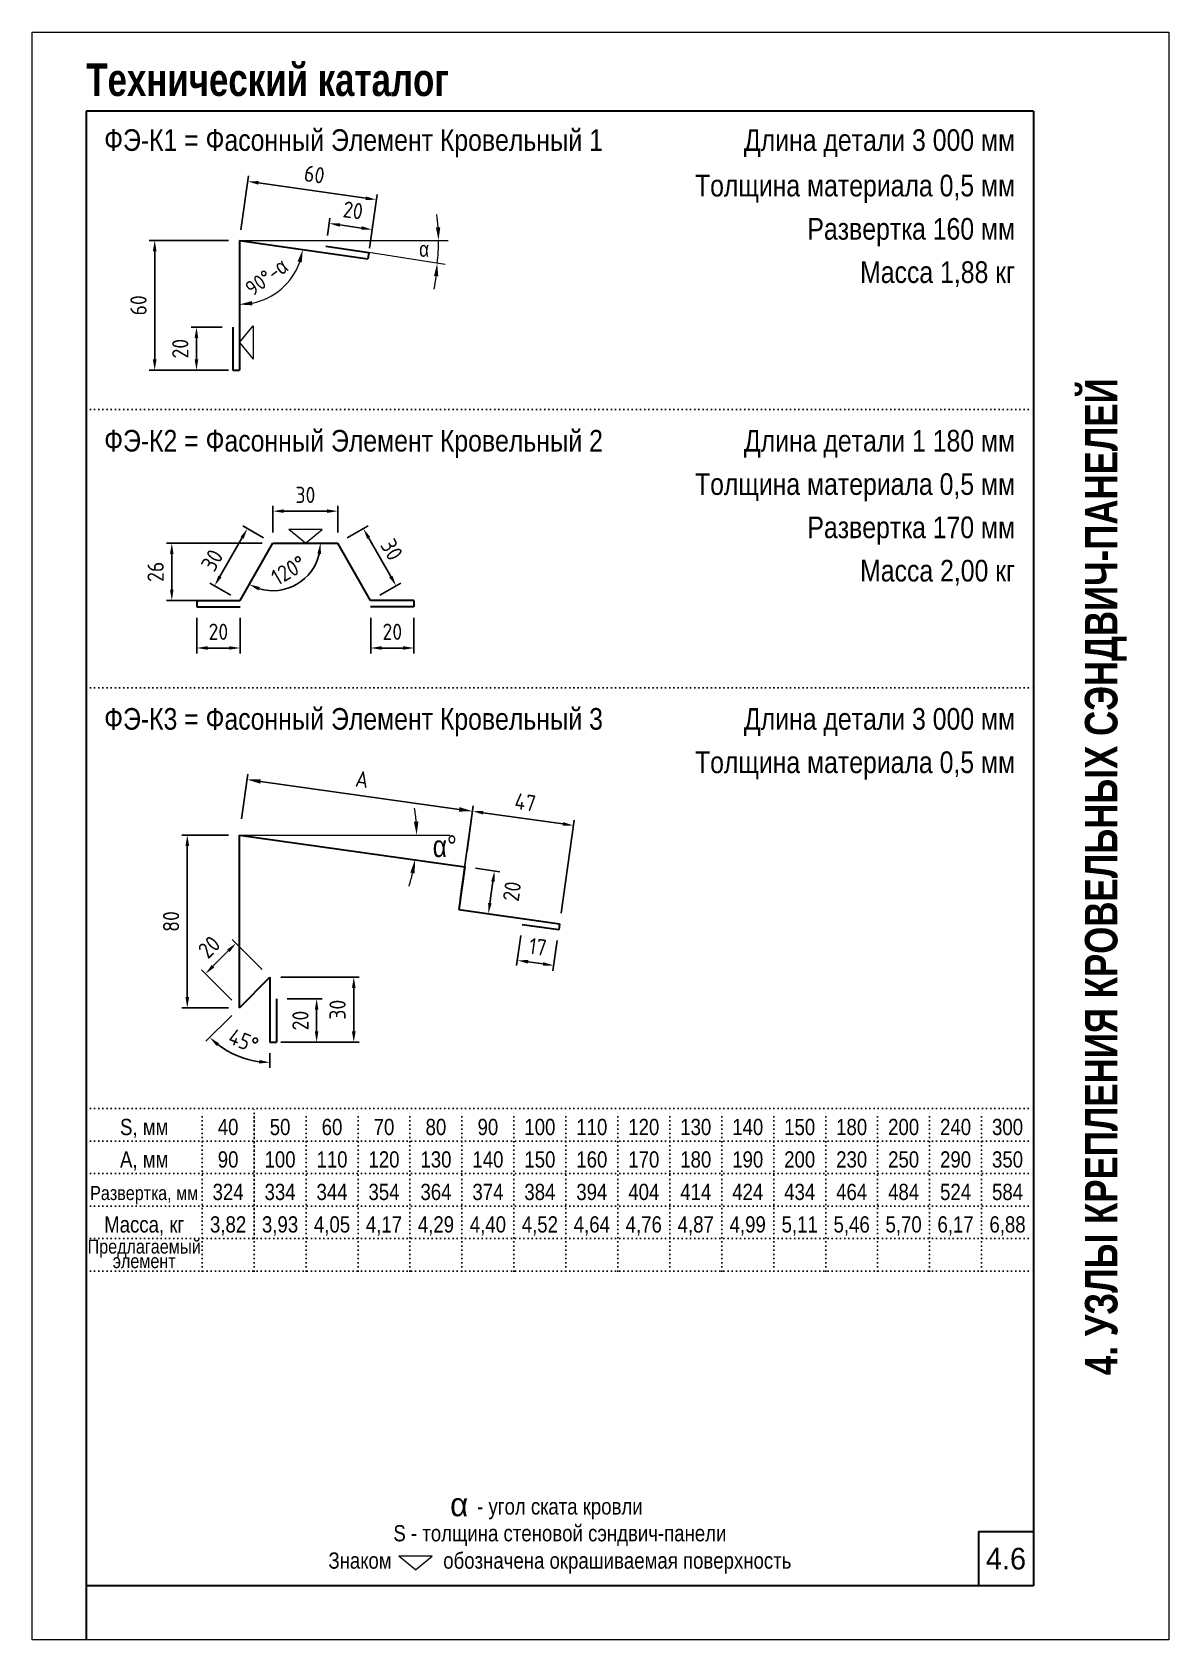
# Model space of a CAD drawing. Extents: x 5821 to 16321, y -13531 to 5774.
# Drawn here: x 11071 to 12121, y -9076 to -7591 of the extents above; entities that cross this region are included whole.
import ezdxf
from ezdxf.enums import TextEntityAlignment as Align

# ---------------------------------------------------------------- set-up
doc = ezdxf.new("R2010")
doc.units = 0
doc.header["$LTSCALE"] = 3
doc.linetypes.add('DOT2', pattern=[0.125, 0, -0.125])
doc.layers.get('0').update_dxf_attribs({"linetype": 'CONTINUOUS', "lineweight": 30})
doc.layers.get('DEFPOINTS').update_dxf_attribs({"linetype": 'CONTINUOUS'})
for name, color, linetype, lineweight in [('new_fill', 8, 'CONTINUOUS', 13), ('RAZMER', 7, 'CONTINUOUS', 9), ('Нащельники', 1, 'CONTINUOUS', 30)]:
    doc.layers.add(name, color=color, linetype=linetype, lineweight=lineweight)
doc.layers.add('Punktir', color=7, linetype='CONTINUOUS')
doc.styles.add('LOGO', font='HATTEN.TTF')
doc.styles.add('ROMANS', font='romans.shx', dxfattribs={"width": 0.85})
doc.styles.add('style1', font='ARIALN.TTF')
doc.styles.add('style2', font='impact.TTF')
doc.dimstyles.new('2.5', dxfattribs={"dimscale": 5, "dimtxt": 3, "dimasz": 2, "dimexe": 1, "dimexo": 2, "dimgap": 0, "dimtad": 0, "dimdec": 0, "dimlfac": 0.5, "dimzin": 9, "dimdsep": 46, "dimtxsty": 'ROMANS', "dimcen": -3, "dimdle": 1, "dimclrd": 256, "dimclre": 256, "dimclrt": 256, "dimadec": 0, "dimazin": 0, "dimtfac": 1, "dimtdec": 0, "dimtofl": 0, "dimtmove": 2, "dimatfit": 3, "dimfxl": 0, "dimtvp": 1, "dimtolj": 1, "dimtzin": 9, "dimarcsym": 0})
doc.dimstyles.new('5', dxfattribs={"dimscale": 5, "dimtxt": 3, "dimasz": 2.5, "dimexe": 1, "dimexo": 3, "dimgap": 0, "dimtad": 0, "dimdec": 0, "dimzin": 9, "dimdsep": 46, "dimtxsty": 'ROMANS', "dimblk2": 'OBLIQUE', "dimcen": -3, "dimdle": 1.5, "dimclrd": 256, "dimclre": 256, "dimclrt": 256, "dimadec": 0, "dimazin": 0, "dimtfac": 1, "dimtdec": 0, "dimtofl": 0, "dimtmove": 2, "dimatfit": 3, "dimfxl": 0, "dimtvp": 1, "dimtolj": 1, "dimtzin": 9, "dimarcsym": 0})
doc.dimstyles.get("Standard").update_dxf_attribs({"dimscale": 0, "dimtxt": 3, "dimasz": 3, "dimexe": 2.5, "dimexo": 2.5, "dimgap": 1.5, "dimtad": 0, "dimdec": 0, "dimzin": 9, "dimdsep": 46, "dimtxsty": 'ROMANS', "dimcen": -3, "dimdle": 1.25, "dimadec": 0, "dimazin": 0, "dimtfac": 0.75, "dimtdec": 0, "dimtofl": 0, "dimtmove": 2, "dimatfit": 3, "dimfxl": 0, "dimtvp": 1.5, "dimtolj": 1, "dimtzin": 0, "dimarcsym": 0})

msp = doc.modelspace()

# ---------------------------------------------------------------- texts
at = {"style": 'style1'}
for s, p in [('ФЭ-К1 = Фасонный Элемент Кровельный 1', (11137.63, -7700.91)), ('ФЭ-К2 = Фасонный Элемент Кровельный 2', (11137.63, -7978.63)), ('ФЭ-К3 = Фасонный Элемент Кровельный 3', (11137.63, -8235.58))]:
    msp.add_text(s, height=20, dxfattribs=at).set_placement(p)
for s, p in [('Длина детали 3 000 мм', (11979.09, -7700.91)), ('Толщина материала 0,5 мм', (11979.09, -7742.95)), ('Развертка 160 мм', (11979.09, -7782.93)), ('Масса 1,88 кг', (11979.09, -7822.93)), ('Длина детали 1 180 мм', (11979.09, -7978.63)), ('Толщина материала 0,5 мм', (11979.09, -8018.67)), ('Развертка 170 мм', (11979.09, -8058.65)), ('Масса 2,00 кг', (11979.09, -8098.65)), ('Длина детали 3 000 мм', (11979.09, -8235.58)), ('Толщина материала 0,5 мм', (11979.09, -8275.62))]:
    msp.add_text(s, height=20, dxfattribs=at).set_placement(p, align=Align.RIGHT)
for s, height, p in [('S, мм', 15, (11174.59, -8610.01)), ('40', 15, (11252.09, -8610.01)), ('50', 15, (11300.09, -8610.01)), ('60', 15, (11348.09, -8610.01)), ('70', 15, (11396.09, -8610.01)), ('80', 15, (11444.09, -8610.01)), ('90', 15, (11492.09, -8610.01)), ('100', 15, (11540.09, -8610.01)), ('110', 15, (11588.09, -8610.01)), ('120', 15, (11636.09, -8610.01)), ('130', 15, (11684.09, -8610.01)), ('140', 15, (11732.09, -8610.01)), ('150', 15, (11780.09, -8610.01)), ('180', 15, (11828.09, -8610.01)), ('200', 15, (11876.09, -8610.01)), ('240', 15, (11924.09, -8610.01)), ('300', 15, (11972.09, -8610.01)), ('А, мм', 15, (11174.59, -8640.01)), ('90', 15, (11252.09, -8640.01)), ('100', 15, (11300.09, -8640.01)), ('110', 15, (11348.09, -8640.01)), ('120', 15, (11396.09, -8640.01)), ('130', 15, (11444.09, -8640.01)), ('140', 15, (11492.09, -8640.01)), ('150', 15, (11540.09, -8640.01)), ('160', 15, (11588.09, -8640.01)), ('170', 15, (11636.09, -8640.01)), ('180', 15, (11684.09, -8640.01)), ('190', 15, (11732.09, -8640.01)), ('200', 15, (11780.09, -8640.01)), ('230', 15, (11828.09, -8640.01)), ('250', 15, (11876.09, -8640.01)), ('290', 15, (11924.09, -8640.01)), ('350', 15, (11972.09, -8640.01)), ('Развертка, мм', 13, (11174.59, -8670.01)), ('324', 15, (11252.09, -8670.01)), ('334', 15, (11300.09, -8670.01)), ('344', 15, (11348.09, -8670.01)), ('354', 15, (11396.09, -8670.01)), ('364', 15, (11444.09, -8670.01)), ('374', 15, (11492.09, -8670.01)), ('384', 15, (11540.09, -8670.01)), ('394', 15, (11588.09, -8670.01)), ('404', 15, (11636.09, -8670.01)), ('414', 15, (11684.09, -8670.01)), ('424', 15, (11732.09, -8670.01)), ('434', 15, (11780.09, -8670.01)), ('464', 15, (11828.09, -8670.01)), ('484', 15, (11876.09, -8670.01)), ('524', 15, (11924.09, -8670.01)), ('584', 15, (11972.09, -8670.01)), ('Масса, кг', 15, (11174.59, -8700.01)), ('3,82', 15, (11252.09, -8700.01)), ('3,93', 15, (11300.09, -8700.01)), ('4,05', 15, (11348.09, -8700.01)), ('4,17', 15, (11396.09, -8700.01)), ('4,29', 15, (11444.09, -8700.01)), ('4,40', 15, (11492.09, -8700.01)), ('4,52', 15, (11540.09, -8700.01)), ('4,64', 15, (11588.09, -8700.01)), ('4,76', 15, (11636.09, -8700.01)), ('4,87', 15, (11684.09, -8700.01)), ('4,99', 15, (11732.09, -8700.01)), ('5,11', 15, (11780.09, -8700.01)), ('5,46', 15, (11828.09, -8700.01)), ('5,70', 15, (11876.09, -8700.01)), ('6,17', 15, (11924.09, -8700.01)), ('6,88', 15, (11972.09, -8700.01)), ('Предлагаемый', 13, (11174.59, -8719.45)), ('элемент', 13, (11174.59, -8732.86)), ('- угол ската кровли', 15, (11558.59, -8960.5)), ('S - толщина стеновой сэндвич-панели', 15, (11558.59, -8985.24)), ('Знаком          обозначена окрашиваемая поверхность', 15, (11558.59, -9010.5))]:
    msp.add_text(s, height=height, dxfattribs=at).set_placement(p, align=Align.CENTER)
at = {"insert": (11465.56, -8951.39), "char_height": 13, "attachment_point": 5, "style": 'style1'}
msp.add_mtext('\\A1;{\\fGreekS|b0|i0|c204|p0;\\H1.667x;a}', dxfattribs=at)
at = {"layer": 'new_fill', "style": 'style2'}
msp.add_text('Технический каталог', height=30, dxfattribs=at).set_placement((11121.1, -7650.19))
msp.add_text('4. УЗЛЫ КРЕПЛЕНИЯ КРОВЕЛЬНЫХ СЭНДВИЧ-ПАНЕЛЕЙ', height=30, rotation=90, dxfattribs=at).set_placement((12058.59, -8371.36), align=Align.MIDDLE_CENTER)
at = {"layer": 'new_fill', "style": 'LOGO'}
msp.add_text('4.6', height=20, dxfattribs=at).set_placement((11970.64, -9001.24), align=Align.MIDDLE_CENTER)
at = {"layer": 'RAZMER', "attachment_point": 5, "style": 'ROMANS'}
for s, insert, char_height in [('\\A1;{\\fGreekS|b0|i0|c204|p0;α}', (11433.17, -7791.73), 14), ('{\\fGreekS|b0|i0|c204|p0;α\\fGreekS|b0|i0|c0|p0;°}', (11452.25, -8343.34), 20)]:
    msp.add_mtext(s, dxfattribs=dict(at, insert=insert, char_height=char_height))

# ---------------------------------------------------------------- blocks, each defined once
blk = doc.blocks.new('*D1117')
at = {"layer": 'DEFPOINTS', "color": 0, "transparency": 16777216}
for p in [(11477.9, -8310.9), (11262.5, -8332.9), (11470.7, -8362.1)]:
    blk.add_point(p, dxfattribs=at)
at = {"layer": 'RAZMER', "lineweight": -2, "transparency": 16777216}
for p, q in [((11264.6, -8318), (11270.4, -8276.7)), ((11282.1, -8283.4), (11465.5, -8309.2)), ((11472.8, -8347.3), (11478.6, -8305.9))]:
    blk.add_line(p, q, dxfattribs=at)
at = {"layer": 'RAZMER', "transparency": 16777216}
for points in [[(11282.3, -8281.3), (11281.8, -8285.4), (11269.7, -8281.6)], [(11465.8, -8307.1), (11465.2, -8311.2), (11477.9, -8310.9)]]:
    blk.add_solid(points, dxfattribs=at)
at = {"layer": 'RAZMER', "transparency": 16777216, "insert": (11375.9, -8281.4), "char_height": 15, "attachment_point": 5, "rotation": 352, "style": 'ROMANS'}
blk.add_mtext('\\A1;A', dxfattribs=at)
blk = doc.blocks.new('_OBLIQUE')
at = {"color": 0, "linetype": 'ByBlock'}
blk.add_line((-0.5, -0.5), (0.5, 0.5), dxfattribs=at)
blk = doc.blocks.new('*D1118')
at = {"layer": 'DEFPOINTS', "color": 0, "transparency": 16777216}
for p in [(11470.7, -8362.1), (11498.1, -8366), (11465.1, -8401.8)]:
    blk.add_point(p, dxfattribs=at)
at = {"layer": 'RAZMER', "lineweight": -2, "transparency": 16777216}
for p, q in [((11480.6, -8363.5), (11503.1, -8366.7)), ((11493.9, -8395.7), (11496.7, -8375.9)), ((11475, -8403.1), (11497.5, -8406.3))]:
    blk.add_line(p, q, dxfattribs=at)
at = {"layer": 'RAZMER', "transparency": 16777216}
for points in [[(11495.1, -8375.7), (11498.4, -8376.1), (11498.1, -8366)], [(11492.3, -8395.5), (11495.6, -8395.9), (11492.5, -8405.6)]]:
    blk.add_solid(points, dxfattribs=at)
at = {"layer": 'RAZMER', "transparency": 16777216, "insert": (11514.3, -8384.9), "char_height": 15, "attachment_point": 5, "rotation": 82, "style": 'ROMANS'}
blk.add_mtext('\\A1;20', dxfattribs=at)
blk = doc.blocks.new('*D1119')
at = {"layer": 'DEFPOINTS', "color": 0, "transparency": 16777216}
for p in [(11262.5, -8332.9), (11214.4, -8492.5), (11262.5, -8492.5)]:
    blk.add_point(p, dxfattribs=at)
at = {"layer": 'RAZMER', "lineweight": -2, "transparency": 16777216}
for p, q in [((11252.5, -8332.9), (11209.4, -8332.9)), ((11214.4, -8342.9), (11214.4, -8482.5)), ((11252.5, -8492.5), (11209.4, -8492.5))]:
    blk.add_line(p, q, dxfattribs=at)
at = {"layer": 'RAZMER', "transparency": 16777216}
for points in [[(11212.7, -8342.9), (11216.1, -8342.9), (11214.4, -8332.9)], [(11212.7, -8482.5), (11216.1, -8482.5), (11214.4, -8492.5)]]:
    blk.add_solid(points, dxfattribs=at)
at = {"layer": 'RAZMER', "transparency": 16777216, "insert": (11199.4, -8412.7), "char_height": 15, "attachment_point": 5, "rotation": 90, "style": 'ROMANS'}
blk.add_mtext('\\A1;80', dxfattribs=at)
blk = doc.blocks.new('*D1120')
at = {"layer": 'DEFPOINTS', "color": 0, "transparency": 16777216}
for p in [(11259.4, -8432.8), (11290.8, -8464.2), (11262.5, -8492.5)]:
    blk.add_point(p, dxfattribs=at)
at = {"layer": 'RAZMER', "lineweight": -2, "transparency": 16777216}
for p, q in [((11283.7, -8457.1), (11255.8, -8429.3)), ((11238.1, -8454), (11252.3, -8439.9)), ((11255.4, -8485.4), (11227.5, -8457.5))]:
    blk.add_line(p, q, dxfattribs=at)
at = {"layer": 'RAZMER', "transparency": 16777216}
for points in [[(11251.1, -8438.7), (11253.5, -8441), (11259.4, -8432.8)], [(11237, -8452.8), (11239.3, -8455.2), (11231.1, -8461.1)]]:
    blk.add_solid(points, dxfattribs=at)
at = {"layer": 'RAZMER', "transparency": 16777216, "insert": (11234.6, -8436.3), "char_height": 15, "attachment_point": 5, "rotation": 45, "style": 'ROMANS'}
blk.add_mtext('\\A1;20', dxfattribs=at)
blk = doc.blocks.new('*D1121')
at = {"layer": 'DEFPOINTS', "color": 0, "transparency": 16777216}
for p in [(11389.1, -7746), (11262.5, -7783.6), (11381.3, -7800.6)]:
    blk.add_point(p, dxfattribs=at)
at = {"layer": 'RAZMER', "lineweight": -2, "transparency": 16777216}
for p, q in [((11263.9, -7773.7), (11271, -7724.1)), ((11280.2, -7730.5), (11379.2, -7744.6)), ((11382.7, -7790.7), (11389.8, -7741.1))]:
    blk.add_line(p, q, dxfattribs=at)
at = {"layer": 'RAZMER', "transparency": 16777216}
for points in [[(11280.4, -7728.8), (11279.9, -7732.1), (11270.3, -7729.1)], [(11379.4, -7743), (11378.9, -7746.3), (11389.1, -7746)]]:
    blk.add_solid(points, dxfattribs=at)
at = {"layer": 'RAZMER', "transparency": 16777216, "insert": (11331.8, -7722.7), "char_height": 15, "attachment_point": 5, "rotation": 351.8624, "style": 'ROMANS'}
blk.add_mtext('\\A1;60', dxfattribs=at)
blk = doc.blocks.new('*D1122')
at = {"layer": 'DEFPOINTS', "color": 0, "transparency": 16777216}
for p in [(11385.1, -7773.6), (11342.5, -7789), (11382.1, -7794.6)]:
    blk.add_point(p, dxfattribs=at)
at = {"layer": 'RAZMER', "lineweight": -2, "transparency": 16777216}
for p, q in [((11343.9, -7779.1), (11346.2, -7763)), ((11355.4, -7769.3), (11375.2, -7772.2)), ((11383.5, -7784.7), (11385.8, -7768.6))]:
    blk.add_line(p, q, dxfattribs=at)
at = {"layer": 'RAZMER', "transparency": 16777216}
for points in [[(11355.7, -7767.7), (11355.2, -7771), (11345.5, -7767.9)], [(11375.5, -7770.5), (11375, -7773.8), (11385.1, -7773.6)]]:
    blk.add_solid(points, dxfattribs=at)
at = {"layer": 'RAZMER', "transparency": 16777216, "insert": (11367.5, -7755.9), "char_height": 15, "attachment_point": 5, "rotation": 351.8624, "style": 'ROMANS'}
blk.add_mtext('\\A1;20', dxfattribs=at)
blk = doc.blocks.new('*D1132')
at = {"layer": 'DEFPOINTS', "color": 0, "transparency": 16777216}
for p in [(11262.5, -7783.6), (11184.3, -7903.6), (11262.5, -7903.6)]:
    blk.add_point(p, dxfattribs=at)
at = {"layer": 'RAZMER', "lineweight": -2, "transparency": 16777216}
for p, q in [((11252.5, -7783.6), (11179.3, -7783.6)), ((11184.3, -7793.6), (11184.3, -7893.6)), ((11252.5, -7903.6), (11179.3, -7903.6))]:
    blk.add_line(p, q, dxfattribs=at)
at = {"layer": 'RAZMER', "transparency": 16777216}
for points in [[(11182.6, -7793.6), (11186, -7793.6), (11184.3, -7783.6)], [(11182.6, -7893.6), (11186, -7893.6), (11184.3, -7903.6)]]:
    blk.add_solid(points, dxfattribs=at)
at = {"layer": 'RAZMER', "transparency": 16777216, "insert": (11169.3, -7843.6), "char_height": 15, "attachment_point": 5, "rotation": 90, "style": 'ROMANS'}
blk.add_mtext('\\A1;60', dxfattribs=at)
blk = doc.blocks.new('*D1133')
at = {"layer": 'DEFPOINTS', "color": 0, "transparency": 16777216}
for p in [(11256.5, -7863.6), (11222.9, -7903.6), (11256.5, -7903.6)]:
    blk.add_point(p, dxfattribs=at)
at = {"layer": 'RAZMER', "lineweight": -2, "transparency": 16777216}
for p, q in [((11246.5, -7863.6), (11217.9, -7863.6)), ((11222.9, -7873.6), (11222.9, -7893.6)), ((11246.5, -7903.6), (11217.9, -7903.6))]:
    blk.add_line(p, q, dxfattribs=at)
at = {"layer": 'RAZMER', "transparency": 16777216}
for points in [[(11221.2, -7873.6), (11224.5, -7873.6), (11222.9, -7863.6)], [(11221.2, -7893.6), (11224.5, -7893.6), (11222.9, -7903.6)]]:
    blk.add_solid(points, dxfattribs=at)
at = {"layer": 'RAZMER', "transparency": 16777216, "insert": (11207.9, -7883.6), "char_height": 15, "attachment_point": 5, "rotation": 90, "style": 'ROMANS'}
blk.add_mtext('\\A1;20', dxfattribs=at)
blk = doc.blocks.new('*D1123')
at = {"layer": 'DEFPOINTS', "color": 0, "transparency": 16777216}
for p in [(11262.5, -7783.6), (11262.5, -7783.6), (11381.3, -7800.6), (11310.7, -7817.9), (11262.5, -7903.6)]:
    blk.add_point(p, dxfattribs=at)
at = {"layer": 'RAZMER', "color": 0, "lineweight": 0, "transparency": 16777216}
blk.add_arc((11262.5, -7783.6), 59.2, 281.6304, 340.232, dxfattribs=at)
at = {"layer": 'RAZMER', "color": 0, "transparency": 16777216}
for points in [[(11316.3, -7803.1), (11320.1, -7804.1), (11321.1, -7792)], [(11274.6, -7843.6), (11274.2, -7839.6), (11262.5, -7842.8)]]:
    blk.add_solid(points, dxfattribs=at)
at = {"layer": 'RAZMER', "color": 0, "transparency": 16777216, "insert": (11287.6, -7817.6), "char_height": 14, "attachment_point": 5, "rotation": 36.4795, "style": 'ROMANS'}
blk.add_mtext('\\A1;{\\Fromans.shx|c204;90}°{\\Fromans.shx|c204;-\\fGreekS|b0|i0|c204|p0;α}', dxfattribs=at)
blk = doc.blocks.new('*D1124')
at = {"layer": 'DEFPOINTS', "color": 0, "transparency": 16777216}
for p in [(11296.8, -8484.2), (11296.8, -8524.2), (11333.9, -8524.2)]:
    blk.add_point(p, dxfattribs=at)
at = {"layer": 'RAZMER', "lineweight": -2, "transparency": 16777216}
for p, q in [((11306.8, -8484.2), (11338.9, -8484.2)), ((11333.9, -8494.2), (11333.9, -8514.2)), ((11306.8, -8524.2), (11338.9, -8524.2))]:
    blk.add_line(p, q, dxfattribs=at)
at = {"layer": 'RAZMER', "transparency": 16777216}
for points in [[(11332.2, -8494.2), (11335.5, -8494.2), (11333.9, -8484.2)], [(11332.2, -8514.2), (11335.5, -8514.2), (11333.9, -8524.2)]]:
    blk.add_solid(points, dxfattribs=at)
at = {"layer": 'RAZMER', "transparency": 16777216, "insert": (11318.9, -8504.2), "char_height": 15, "attachment_point": 5, "rotation": 90, "style": 'ROMANS'}
blk.add_mtext('\\A1;20', dxfattribs=at)
blk = doc.blocks.new('*D1125')
at = {"layer": 'DEFPOINTS', "color": 0, "transparency": 16777216}
for p in [(11290.8, -8464.2), (11290.8, -8524.2), (11368.2, -8524.2)]:
    blk.add_point(p, dxfattribs=at)
at = {"layer": 'RAZMER', "lineweight": -2, "transparency": 16777216}
for p, q in [((11300.8, -8464.2), (11373.2, -8464.2)), ((11368.2, -8474.2), (11368.2, -8514.2)), ((11300.8, -8524.2), (11373.2, -8524.2))]:
    blk.add_line(p, q, dxfattribs=at)
at = {"layer": 'RAZMER', "transparency": 16777216}
for points in [[(11366.5, -8474.2), (11369.9, -8474.2), (11368.2, -8464.2)], [(11366.5, -8514.2), (11369.9, -8514.2), (11368.2, -8524.2)]]:
    blk.add_solid(points, dxfattribs=at)
at = {"layer": 'RAZMER', "transparency": 16777216, "insert": (11353.2, -8494.2), "char_height": 15, "attachment_point": 5, "rotation": 90, "style": 'ROMANS'}
blk.add_mtext('\\A1;30', dxfattribs=at)
blk = doc.blocks.new('*D1126')
at = {"layer": 'DEFPOINTS', "color": 0, "transparency": 16777216}
for p in [(11523.9, -8415.7), (11557.5, -8420.4), (11552.9, -8453.3)]:
    blk.add_point(p, dxfattribs=at)
at = {"layer": 'RAZMER', "lineweight": -2, "transparency": 16777216}
for p, q in [((11522.5, -8425.6), (11518.6, -8453.5)), ((11556.1, -8430.3), (11552.2, -8458.3)), ((11529.2, -8450), (11543, -8451.9))]:
    blk.add_line(p, q, dxfattribs=at)
at = {"layer": 'RAZMER', "transparency": 16777216}
for points in [[(11529.4, -8448.3), (11528.9, -8451.6), (11519.2, -8448.6)], [(11543.2, -8450.3), (11542.8, -8453.6), (11552.9, -8453.3)]]:
    blk.add_solid(points, dxfattribs=at)
at = {"layer": 'RAZMER', "transparency": 16777216, "insert": (11538.2, -8436.1), "char_height": 15, "attachment_point": 5, "rotation": 352, "style": 'ROMANS'}
blk.add_mtext('\\A1;17', dxfattribs=at)
blk = doc.blocks.new('*D1127')
at = {"layer": 'DEFPOINTS', "color": 0, "transparency": 16777216}
for p in [(11571.1, -8324), (11465.1, -8401.8), (11558.3, -8414.8)]:
    blk.add_point(p, dxfattribs=at)
at = {"layer": 'RAZMER', "lineweight": -2, "transparency": 16777216}
for p, q in [((11466.5, -8391.8), (11478.6, -8305.9)), ((11487.8, -8312.3), (11561.2, -8322.6)), ((11559.7, -8404.9), (11571.8, -8319))]:
    blk.add_line(p, q, dxfattribs=at)
at = {"layer": 'RAZMER', "transparency": 16777216}
for points in [[(11488, -8310.6), (11487.6, -8313.9), (11477.9, -8310.9)], [(11561.4, -8320.9), (11561, -8324.2), (11571.1, -8324)]]:
    blk.add_solid(points, dxfattribs=at)
at = {"layer": 'RAZMER', "transparency": 16777216, "insert": (11526.6, -8302.6), "char_height": 15, "attachment_point": 5, "rotation": 352, "style": 'ROMANS'}
blk.add_mtext('\\A1;47', dxfattribs=at)
blk = doc.blocks.new('*D1128')
at = {"layer": 'DEFPOINTS', "color": 0, "transparency": 16777216}
for p in [(11290.8, -8464.2), (11290.8, -8464.2), (11262.5, -8492.5), (11251.4, -8532.3), (11290.8, -8524.2)]:
    blk.add_point(p, dxfattribs=at)
at = {"layer": 'RAZMER', "lineweight": -2, "transparency": 16777216}
for p, q in [((11255.4, -8499.6), (11231.6, -8523.3)), ((11290.8, -8534.2), (11290.8, -8547.9))]:
    blk.add_line(p, q, dxfattribs=at)
blk.add_arc((11290.8, -8464.2), 78.7, 232.2893, 262.7107, dxfattribs=at)
at = {"layer": 'RAZMER', "transparency": 16777216}
for points in [[(11241.5, -8527.7), (11243.7, -8525.2), (11235.1, -8519.8)], [(11280.9, -8540.6), (11280.7, -8543.9), (11290.8, -8542.9)]]:
    blk.add_solid(points, dxfattribs=at)
at = {"layer": 'RAZMER', "transparency": 16777216, "insert": (11266.4, -8523), "char_height": 15, "attachment_point": 5, "rotation": 337.5, "style": 'ROMANS'}
blk.add_mtext('\\A1;45°', dxfattribs=at)
blk = doc.blocks.new('*D1134')
at = {"layer": 'DEFPOINTS', "color": 0, "transparency": 16777216}
for p in [(11223.1, -8122.2), (11263.1, -8122.2), (11263.1, -8160.1)]:
    blk.add_point(p, dxfattribs=at)
at = {"layer": 'RAZMER', "lineweight": -2, "transparency": 16777216}
for p, q in [((11223.1, -8132.2), (11223.1, -8165.1)), ((11263.1, -8132.2), (11263.1, -8165.1)), ((11233.1, -8160.1), (11253.1, -8160.1))]:
    blk.add_line(p, q, dxfattribs=at)
at = {"layer": 'RAZMER', "transparency": 16777216}
for points in [[(11233.1, -8158.4), (11233.1, -8161.7), (11223.1, -8160.1)], [(11253.1, -8158.4), (11253.1, -8161.7), (11263.1, -8160.1)]]:
    blk.add_solid(points, dxfattribs=at)
at = {"layer": 'RAZMER', "transparency": 16777216, "insert": (11243.1, -8145.1), "char_height": 15, "attachment_point": 5, "style": 'ROMANS'}
blk.add_mtext('\\A1;20', dxfattribs=at)
blk = doc.blocks.new('*D1135')
at = {"layer": 'DEFPOINTS', "color": 0, "transparency": 16777216}
for p in [(11293.5, -8063.3), (11239.6, -8102.7), (11263.1, -8116.2)]:
    blk.add_point(p, dxfattribs=at)
at = {"layer": 'RAZMER', "lineweight": -2, "transparency": 16777216}
for p, q in [((11284.8, -8058.3), (11265.6, -8047.3)), ((11264.9, -8058.5), (11244.5, -8094)), ((11254.5, -8111.2), (11235.2, -8100.2))]:
    blk.add_line(p, q, dxfattribs=at)
at = {"layer": 'RAZMER', "transparency": 16777216}
for points in [[(11263.5, -8057.6), (11266.4, -8059.3), (11269.9, -8049.8)], [(11243.1, -8093.2), (11246, -8094.8), (11239.6, -8102.7)]]:
    blk.add_solid(points, dxfattribs=at)
at = {"layer": 'RAZMER', "transparency": 16777216, "insert": (11237.3, -8079.1), "char_height": 15, "attachment_point": 5, "rotation": 60.1883, "style": 'ROMANS'}
blk.add_mtext('\\A1;30', dxfattribs=at)
blk = doc.blocks.new('*D1129')
at = {"layer": 'DEFPOINTS', "color": 0, "transparency": 16777216}
for p in [(11353.5, -8033.7), (11293.5, -8063.3), (11353.5, -8063.3)]:
    blk.add_point(p, dxfattribs=at)
at = {"layer": 'RAZMER', "lineweight": -2, "transparency": 16777216}
for p, q in [((11293.5, -8053.3), (11293.5, -8028.7)), ((11303.5, -8033.7), (11343.5, -8033.7)), ((11353.5, -8053.3), (11353.5, -8028.7))]:
    blk.add_line(p, q, dxfattribs=at)
at = {"layer": 'RAZMER', "transparency": 16777216}
for points in [[(11303.5, -8032), (11303.5, -8035.3), (11293.5, -8033.7)], [(11343.5, -8032), (11343.5, -8035.3), (11353.5, -8033.7)]]:
    blk.add_solid(points, dxfattribs=at)
at = {"layer": 'RAZMER', "transparency": 16777216, "insert": (11323.5, -8018.7), "char_height": 15, "attachment_point": 5, "style": 'ROMANS'}
blk.add_mtext('\\A1;30', dxfattribs=at)
blk = doc.blocks.new('*D1136')
at = {"layer": 'DEFPOINTS', "color": 0, "transparency": 16777216}
for p in [(11293.5, -8063.3), (11200.1, -8116.2), (11263.1, -8116.2)]:
    blk.add_point(p, dxfattribs=at)
at = {"layer": 'RAZMER', "lineweight": -2, "transparency": 16777216}
for p, q in [((11283.5, -8063.3), (11195.1, -8063.3)), ((11200.1, -8073.3), (11200.1, -8106.2)), ((11253.1, -8116.2), (11195.1, -8116.2))]:
    blk.add_line(p, q, dxfattribs=at)
at = {"layer": 'RAZMER', "transparency": 16777216}
for points in [[(11198.4, -8073.3), (11201.7, -8073.3), (11200.1, -8063.3)], [(11198.4, -8106.2), (11201.7, -8106.2), (11200.1, -8116.2)]]:
    blk.add_solid(points, dxfattribs=at)
at = {"layer": 'RAZMER', "transparency": 16777216, "insert": (11185.1, -8089.7), "char_height": 15, "attachment_point": 5, "rotation": 90, "style": 'ROMANS'}
blk.add_mtext('\\A1;26', dxfattribs=at)
blk = doc.blocks.new('*D1130')
at = {"layer": 'DEFPOINTS', "color": 0, "transparency": 16777216}
for p in [(11293.5, -8063.3), (11293.5, -8063.3), (11347.5, -8063.3), (11301.2, -8106.6), (11263.1, -8116.2)]:
    blk.add_point(p, dxfattribs=at)
at = {"layer": 'RAZMER', "lineweight": -2, "transparency": 16777216}
blk.add_arc((11293.5, -8063.3), 43.9, 253.2534, 346.9349, dxfattribs=at)
at = {"layer": 'RAZMER', "transparency": 16777216}
for points in [[(11334.6, -8073), (11337.9, -8073.4), (11337.4, -8063.3)], [(11280.1, -8106.9), (11281.5, -8103.8), (11271.6, -8101.4)]]:
    blk.add_solid(points, dxfattribs=at)
at = {"layer": 'RAZMER', "transparency": 16777216, "insert": (11308, -8088.3), "char_height": 15, "attachment_point": 5, "rotation": 30.0942, "style": 'ROMANS'}
blk.add_mtext('\\A1;120°', dxfattribs=at)
blk = doc.blocks.new('*D1131')
at = {"layer": 'DEFPOINTS', "color": 0, "transparency": 16777216}
for p in [(11353.5, -8063.3), (11407.3, -8102.7), (11383.8, -8116.2)]:
    blk.add_point(p, dxfattribs=at)
at = {"layer": 'RAZMER', "lineweight": -2, "transparency": 16777216}
for p, q in [((11362.1, -8058.3), (11381.4, -8047.3)), ((11382, -8058.5), (11402.4, -8094)), ((11392.4, -8111.2), (11411.7, -8100.2))]:
    blk.add_line(p, q, dxfattribs=at)
at = {"layer": 'RAZMER', "transparency": 16777216}
for points in [[(11383.4, -8057.6), (11380.6, -8059.3), (11377, -8049.8)], [(11403.8, -8093.2), (11400.9, -8094.8), (11407.3, -8102.7)]]:
    blk.add_solid(points, dxfattribs=at)
at = {"layer": 'RAZMER', "transparency": 16777216, "insert": (11403.2, -8069.2), "char_height": 15, "attachment_point": 5, "rotation": 299.8117, "style": 'ROMANS'}
blk.add_mtext('\\A1;30', dxfattribs=at)
blk = doc.blocks.new('*D1137')
at = {"layer": 'DEFPOINTS', "color": 0, "transparency": 16777216}
for p in [(11383.8, -8122.2), (11423.8, -8122.2), (11383.8, -8160.1)]:
    blk.add_point(p, dxfattribs=at)
at = {"layer": 'RAZMER', "lineweight": -2, "transparency": 16777216}
for p, q in [((11383.8, -8132.2), (11383.8, -8165.1)), ((11423.8, -8132.2), (11423.8, -8165.1)), ((11413.8, -8160.1), (11393.8, -8160.1))]:
    blk.add_line(p, q, dxfattribs=at)
at = {"layer": 'RAZMER', "transparency": 16777216}
for points in [[(11393.8, -8158.4), (11393.8, -8161.7), (11383.8, -8160.1)], [(11413.8, -8158.4), (11413.8, -8161.7), (11423.8, -8160.1)]]:
    blk.add_solid(points, dxfattribs=at)
at = {"layer": 'RAZMER', "transparency": 16777216, "insert": (11403.8, -8145.1), "char_height": 15, "attachment_point": 5, "style": 'ROMANS'}
blk.add_mtext('\\A1;20', dxfattribs=at)

# ---------------------------------------------------------------- dimensions: what is measured, and where the dimension line sits
at = {"layer": 'RAZMER'}
for p1, p2, distance, picture, middle in [((11262.48, -7783.6), (11381.27, -7800.59), 55.1, '*D1121', (11331.79, -7722.7)), ((11342.52, -7788.99), (11382.12, -7794.65), 21.27, '*D1122', (11367.45, -7755.92)), ((11465.14, -8401.75), (11558.32, -8414.85), 91.75, '*D1127', (11526.59, -8302.58)), ((11523.87, -8415.68), (11557.54, -8420.41), -33.21, '*D1126', (11538.17, -8436.08)), ((11262.48, -8492.48), (11290.76, -8464.2), 44.41, '*D1120', (11234.61, -8436.33))]:
    dim = msp.add_aligned_dim(p1=p1, p2=p2, distance=distance, dimstyle='2.5', dxfattribs=at)
    dim.commit()
    dim.dimension.update_dxf_attribs({"geometry": picture, "text_midpoint": middle})
for base, p1, p2, picture, middle in [((11184.29, -7903.6), (11262.48, -7783.6), (11262.48, -7903.6), '*D1132', (11169.29, -7843.6)), ((11222.85, -7903.6), (11256.48, -7863.6), (11256.48, -7903.6), '*D1133', (11207.85, -7883.6)), ((11214.39, -8492.48), (11262.48, -8332.88), (11262.48, -8492.48), '*D1119', (11199.39, -8412.68)), ((11368.21, -8524.2), (11290.76, -8464.2), (11290.76, -8524.2), '*D1125', (11353.21, -8494.2)), ((11333.86, -8524.2), (11296.76, -8484.2), (11296.76, -8524.2), '*D1124', (11318.86, -8504.2))]:
    dim = msp.add_linear_dim(base=base, p1=p1, p2=p2, angle=90, dimstyle='2.5', dxfattribs=at)
    dim.commit()
    dim.dimension.update_dxf_attribs({"geometry": picture, "text_midpoint": middle})
dim = msp.add_angular_dim_2l(base=(11310.73, -7817.93), line1=((11262.48, -7783.6), (11262.48, -7903.6)), line2=((11262.48, -7783.6), (11381.27, -7800.59)), text='{\\Fromans.shx|c204;90}°{\\Fromans.shx|c204;-\\fGreekS|b0|i0|c204|p0;α}', dimstyle='Standard', override={"dimscale": 1, "dimtxt": 14, "dimasz": 12, "dimlwd": 0}, dxfattribs=at)
dim.commit()
dim.dimension.update_dxf_attribs({"geometry": '*D1123', "text_midpoint": (11287.63, -7817.62), "dimtype": 162})
dim = msp.add_linear_dim(base=(11353.46, -8033.66), p1=(11293.46, -8063.29), p2=(11353.46, -8063.29), dimstyle='2.5', dxfattribs=at)
dim.commit()
dim.dimension.update_dxf_attribs({"geometry": '*D1129', "text_midpoint": (11323.46, -8018.66)})
dim = msp.add_linear_dim(base=(11239.58, -8102.69), p1=(11293.46, -8063.29), p2=(11263.15, -8116.2), angle=240.1883, dimstyle='2.5', override={"dimlfac": 0.5, "dimtxsty": 'ROMANS', "dimsah": 1, "dimtolj": 1}, dxfattribs=at)
dim.commit()
dim.dimension.update_dxf_attribs({"geometry": '*D1135', "text_midpoint": (11237.33, -8079.09), "dimtype": 161})
for base, p1, p2, angle, picture, middle in [((11407.34, -8102.69), (11353.46, -8063.29), (11383.77, -8116.2), 299.8117, '*D1131', (11403.23, -8069.22)), ((11498.11, -8365.99), (11465.14, -8401.75), (11470.71, -8362.14), 82, '*D1118', (11514.31, -8384.91))]:
    dim = msp.add_linear_dim(base=base, p1=p1, p2=p2, angle=angle, dimstyle='2.5', dxfattribs=at)
    dim.commit()
    dim.dimension.update_dxf_attribs({"geometry": picture, "text_midpoint": middle, "dimtype": 161})
for base, p1, p2, angle, picture, middle in [((11200.07, -8116.2), (11293.46, -8063.29), (11263.15, -8116.2), 90, '*D1136', (11185.07, -8089.75)), ((11383.77, -8160.08), (11423.77, -8122.2), (11383.77, -8122.2), 180, '*D1137', (11403.77, -8145.08))]:
    dim = msp.add_linear_dim(base=base, p1=p1, p2=p2, angle=angle, dimstyle='2.5', override={"dimlfac": 0.5, "dimtxsty": 'ROMANS', "dimsah": 1, "dimtolj": 1}, dxfattribs=at)
    dim.commit()
    dim.dimension.update_dxf_attribs({"geometry": picture, "text_midpoint": middle})
for base, line1, line2, picture, middle in [((11301.19, -8106.56), ((11263.15, -8116.2), (11293.46, -8063.29)), ((11293.46, -8063.29), (11347.46, -8063.29)), '*D1130', (11307.97, -8088.34)), ((11251.43, -8532.31), ((11290.76, -8464.2), (11290.76, -8524.2)), ((11262.48, -8492.48), (11290.76, -8464.2)), '*D1128', (11266.4, -8523.01))]:
    dim = msp.add_angular_dim_2l(base=base, line1=line1, line2=line2, dimstyle='2.5', dxfattribs=at)
    dim.commit()
    dim.dimension.update_dxf_attribs({"geometry": picture, "text_midpoint": middle})
dim = msp.add_linear_dim(base=(11263.15, -8160.08), p1=(11223.15, -8122.2), p2=(11263.15, -8122.2), dimstyle='2.5', override={"dimlfac": 0.5, "dimtxsty": 'ROMANS', "dimsah": 1, "dimtolj": 1}, dxfattribs=at)
dim.commit()
dim.dimension.update_dxf_attribs({"geometry": '*D1134', "text_midpoint": (11243.15, -8145.08)})
dim = msp.add_aligned_dim(p1=(11262.48, -8332.88), p2=(11470.71, -8362.14), distance=51.75, text='A', dimstyle='5', dxfattribs=at)
dim.commit()
dim.dimension.update_dxf_attribs({"geometry": '*D1117', "text_midpoint": (11375.88, -8281.41)})

# ---------------------------------------------------------------- linework, layer by layer
at = {"color": 1}
for p, q in [((11996.09, -7664.09), (11121.09, -7664.09)), ((11121.09, -7664.09), (11121.09, -9076.24)), ((11996.09, -7664.09), (11996.09, -9026.24)), ((11945.18, -8976.24), (11996.09, -8976.24)), ((11945.18, -8976.24), (11945.18, -9026.24)), ((11996.09, -9026.24), (11121.09, -9026.24))]:
    msp.add_line(p, q, dxfattribs=at)
at = {"layer": 'Punktir', "linetype": 'DOT2', "ltscale": 10}
for p, q in [((11121.09, -7939.81), (11996.09, -7939.81)), ((11121.09, -8196.76), (11996.09, -8196.76)), ((11121.09, -8585.58), (11996.09, -8585.58)), ((11228.09, -8735.58), (11228.09, -8585.58)), ((11276.09, -8705.58), (11276.09, -8585.58)), ((11276.09, -8735.58), (11276.09, -8585.58)), ((11324.09, -8735.58), (11324.09, -8585.58)), ((11372.09, -8735.58), (11372.09, -8585.58)), ((11420.09, -8735.58), (11420.09, -8585.58)), ((11468.09, -8735.58), (11468.09, -8585.58)), ((11516.09, -8735.58), (11516.09, -8585.58)), ((11564.09, -8735.58), (11564.09, -8585.58)), ((11612.09, -8735.58), (11612.09, -8585.58)), ((11660.09, -8735.58), (11660.09, -8585.58)), ((11708.09, -8735.58), (11708.09, -8585.58)), ((11756.09, -8735.58), (11756.09, -8585.58)), ((11804.09, -8735.58), (11804.09, -8585.58)), ((11852.09, -8735.58), (11852.09, -8585.58)), ((11900.09, -8735.58), (11900.09, -8585.58)), ((11948.09, -8735.58), (11948.09, -8585.58)), ((11121.09, -8615.58), (11996.09, -8615.58)), ((11121.09, -8645.58), (11996.09, -8645.58)), ((11121.09, -8675.58), (11996.09, -8675.58)), ((11121.09, -8705.58), (11996.09, -8705.58)), ((11121.09, -8735.58), (11996.09, -8735.58)), ((11121.09, -8735.58), (11996.09, -8735.58))]:
    msp.add_line(p, q, dxfattribs=at)
at = {"layer": 'RAZMER'}
for p, q in [((11262.48, -7783.6), (11455.37, -7783.6)), ((11452.69, -7805.98), (11382.12, -7794.65)), ((11262.48, -7877.94), (11275.13, -7862.55)), ((11275.13, -7862.55), (11275.13, -7893.33)), ((11262.48, -7877.94), (11275.13, -7893.33)), ((11338.85, -8050.64), (11308.06, -8050.64)), ((11323.46, -8063.29), (11308.06, -8050.64)), ((11323.46, -8063.29), (11338.85, -8050.64)), ((11262.48, -8332.88), (11456.98, -8332.88)), ((11425.29, -9011.69), (11409.89, -8999.03)), ((11440.68, -8999.03), (11409.89, -8999.03)), ((11425.29, -9011.69), (11440.68, -8999.03))]:
    msp.add_line(p, q, dxfattribs=at)
msp.add_lwpolyline([(11071.09, -7591.24), (12121.09, -7591.24), (12121.09, -9076.24), (11071.09, -9076.24)], close=True, dxfattribs=at)
at = {"layer": 'RAZMER', "lineweight": 0}
for centre, start, end in [((11262.48, -7783.6), 3.73746, 7.47491), ((11262.48, -7783.6), 353.40014, 0), ((11261.49, -7795.56), 349.66268, 353.40014)]:
    msp.add_arc(centre, 183.99, start, end, dxfattribs=at)
at = {"layer": 'RAZMER'}
for start, end in [(4.37337, 8.74674), (343.25326, 347.62663)]:
    msp.add_arc((11262.48, -8332.88), 163.8, start, end, dxfattribs=at)
for points in [[(11444.08, -7771.67), (11448.08, -7771.54), (11446.47, -7783.6)], [(11446.25, -7816.87), (11442.27, -7816.54), (11445.25, -7804.75)], [(11427.88, -8320.31), (11423.72, -8320.46), (11426.28, -8332.88)], [(11420.42, -8367.61), (11424.52, -8368.34), (11424.68, -8355.67)]]:
    msp.add_solid(points, dxfattribs=at)
at = {"layer": 'Нащельники'}
for p, q in [((11262.48, -7783.6), (11381.27, -7800.59)), ((11262.48, -7783.6), (11262.48, -7903.6)), ((11342.52, -7788.99), (11382.12, -7794.65)), ((11382.12, -7794.65), (11381.27, -7800.59)), ((11256.48, -7863.6), (11256.48, -7903.6)), ((11256.48, -7903.6), (11262.48, -7903.6)), ((11263.15, -8116.2), (11293.46, -8063.29)), ((11293.46, -8063.29), (11353.46, -8063.29)), ((11383.77, -8116.2), (11353.46, -8063.29)), ((11223.15, -8116.2), (11223.15, -8122.2)), ((11223.15, -8116.2), (11263.15, -8116.2)), ((11223.15, -8122.2), (11263.15, -8122.2)), ((11423.77, -8116.2), (11383.77, -8116.2)), ((11423.77, -8122.2), (11383.77, -8122.2)), ((11423.77, -8116.2), (11423.77, -8122.2)), ((11262.48, -8492.48), (11262.48, -8332.88)), ((11262.48, -8332.88), (11470.71, -8362.14)), ((11470.71, -8362.14), (11465.14, -8401.75)), ((11465.14, -8401.75), (11558.32, -8414.85)), ((11557.54, -8420.41), (11523.87, -8415.68)), ((11558.32, -8414.85), (11557.54, -8420.41)), ((11262.48, -8492.48), (11290.76, -8464.2)), ((11290.76, -8464.2), (11290.76, -8524.2)), ((11296.76, -8484.2), (11296.76, -8524.2)), ((11290.76, -8524.2), (11296.76, -8524.2))]:
    msp.add_line(p, q, dxfattribs=at)

msp.set_redraw_order([(e.dxf.handle, doc.entitydb.next_handle()) for e in msp.query("TEXT MTEXT ATTDEF DIMENSION ARC_DIMENSION")])  # texts and dimensions are drawn at this point

doc.saveas('drawing.dxf')
